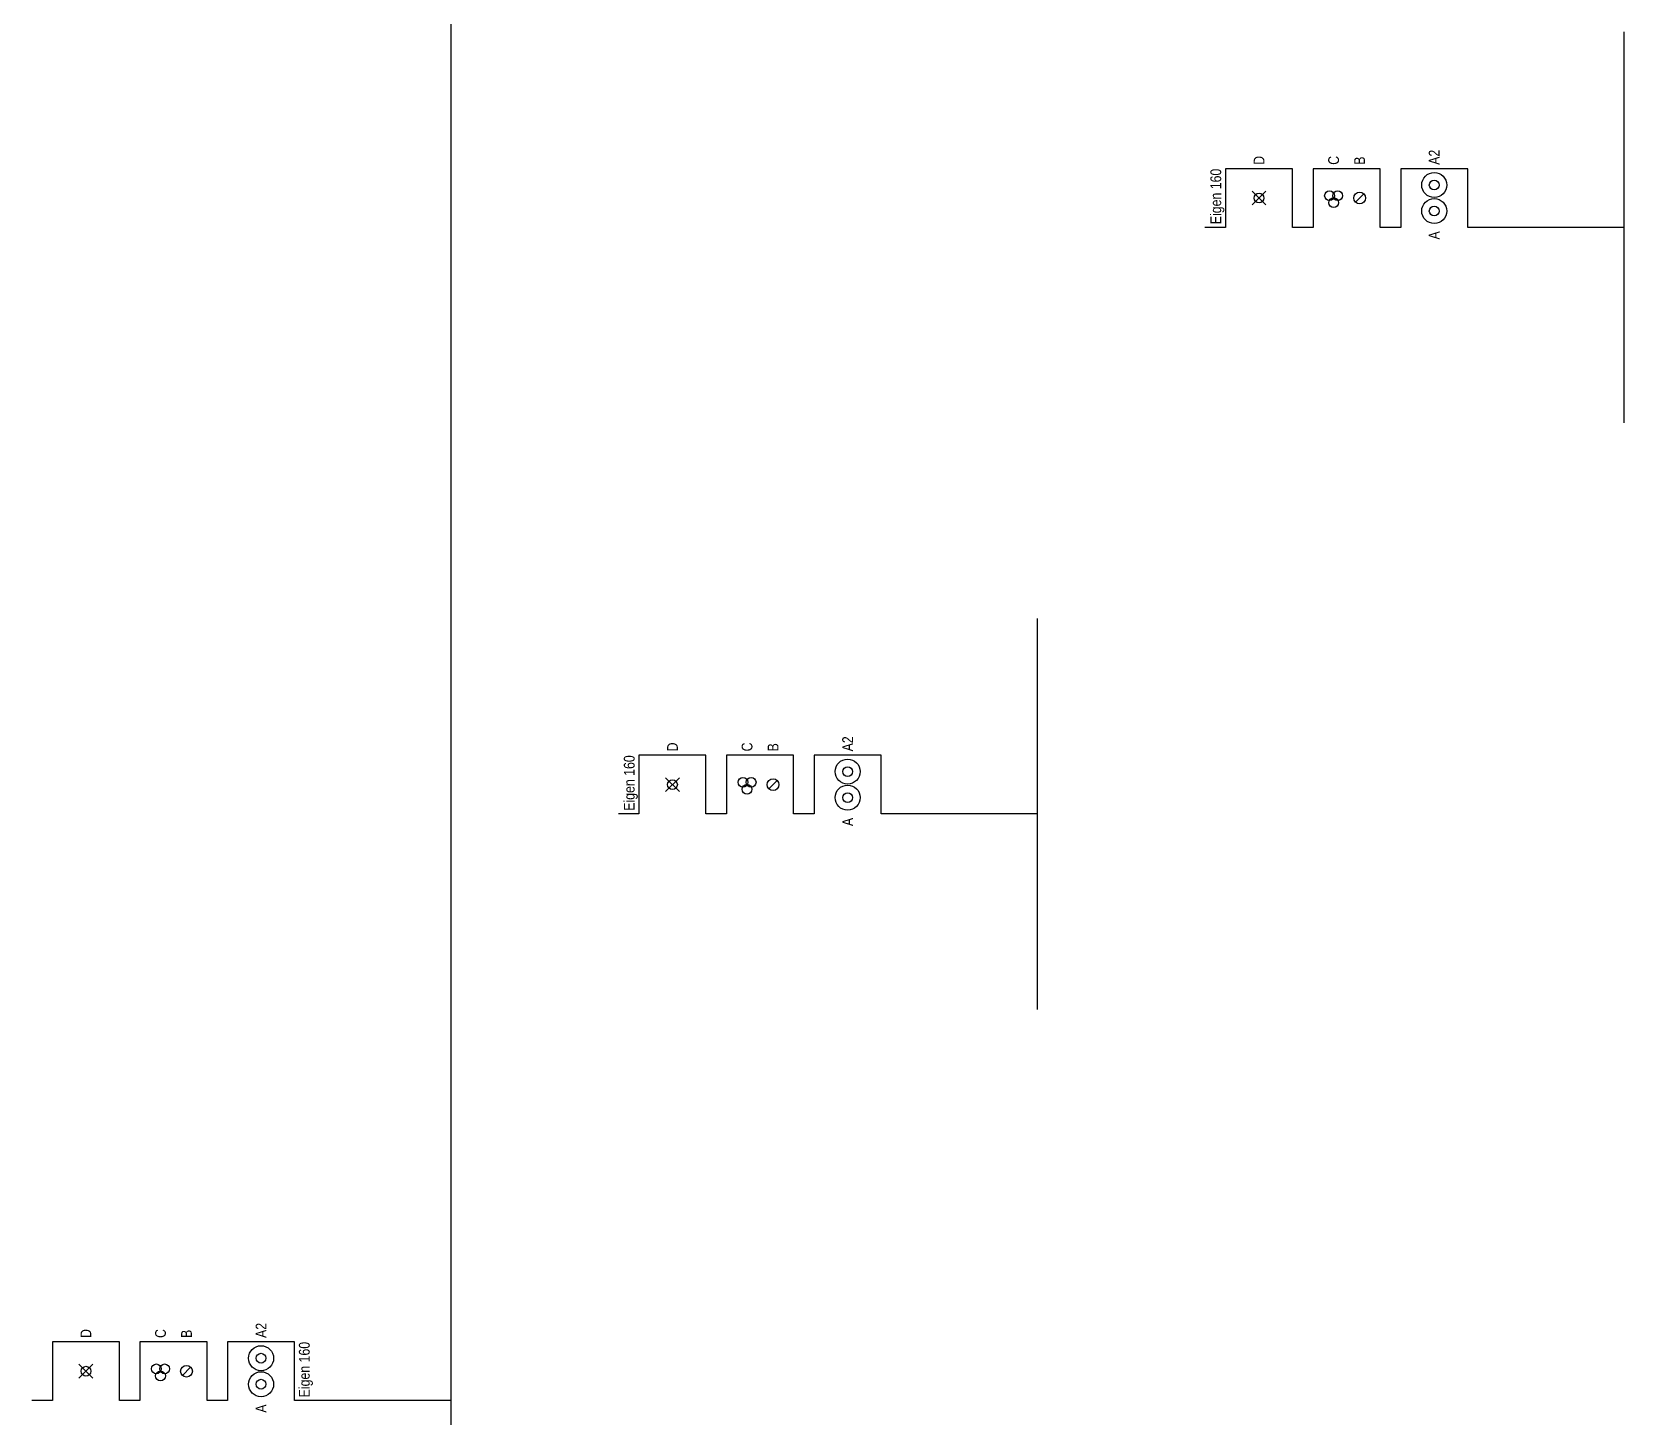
# Model space of a CAD drawing. Header units: millimetres. Extents: x -21 to 60, y -100 to 100.
# Drawn here: x -21.4 to 60, y -0.8 to 70 of the extents above; entities that cross this region are included whole.
import ezdxf
from ezdxf.enums import TextEntityAlignment as Align

# ---------------------------------------------------------------- set-up
doc = ezdxf.new("R2010")
doc.units = ezdxf.units.MM
doc.set_wipeout_variables(frame=1)
doc.linetypes.add('DASHDOT', pattern=[25.4, 12.7, -6.35, 0, -6.35])
for name, color, linetype in [('01-Te Rooien Kabel', 160, 'DASHDOT'), ('Aansluiting LS K01', 4, 'Continuous'), ('Aansluiting LS K10', 1, 'Continuous'), ('Aansluiting LS K12', 201, 'Continuous'), ('E_LV_CROSS_SECTION', 5, 'Continuous'), ('Mantelbuis', 6, 'Continuous')]:
    doc.layers.add(name, color=color, linetype=linetype)
doc.styles.add('TECHBASE_ARIAL_NOVA_LIGHT', font='ArialNova-Light.ttf')

# ---------------------------------------------------------------- blocks, each defined once
blk = doc.blocks.new('KabelGeul_20261014_114956_3')
blk.add_wipeout([(1.05, 0), (-4.48, 0), (-4.48, 3), (1.05, 3)]).dxf.layer = 'E_LV_CROSS_SECTION'
at = {"layer": 'Aansluiting LS K01', "linetype": 'Continuous'}
for centre in [(-1.715, 2.165), (-1.715, 0.835)]:
    blk.add_circle(centre, 0.25, dxfattribs=at)
for points in [[(-1.04, 3), (-1.04, 4.179), (-2.39, 4.179), (-2.39, 3)], [(0.871, -0.187), (0.871, 3.482), (0.121, 3.482), (0.121, -0.187)], [(-3.43, 0), (-8.96, 0), (-8.96, 3), (-3.43, 3)], [(-1.04, -0.85), (-1.04, 0), (-2.39, 0), (-2.39, -0.85)]]:
    blk.add_wipeout(points).dxf.layer = 'E_LV_CROSS_SECTION'
at = {"layer": 'Aansluiting LS K10', "linetype": 'Continuous'}
blk.add_line((-5.742, 1.288), (-5.318, 1.712), dxfattribs=at)
blk.add_circle((-5.53, 1.5), 0.3, dxfattribs=at)
at = {"layer": 'Aansluiting LS K12', "linetype": 'Continuous'}
for centre in [(-7.07, 1.62), (-6.65, 1.62), (-6.86, 1.26)]:
    blk.add_circle(centre, 0.25, dxfattribs=at)
at = {"layer": 'Mantelbuis', "linetype": 'Continuous'}
for centre in [(-1.715, 2.165), (-1.715, 0.835)]:
    blk.add_circle(centre, 0.64, dxfattribs=at)
at = {"layer": 'Aansluiting LS K01', "style": 'TECHBASE_ARIAL_NOVA_LIGHT'}
blk.add_attdef('ZIJDE2_04', text='', height=0.55, rotation=90, dxfattribs=at).set_placement((-1.715, 3.2), align=Align.MIDDLE_LEFT)
blk.add_attdef('KABEL_04', text='', height=0.55, rotation=90, dxfattribs=at).set_placement((-1.715, -0.2), align=Align.MIDDLE_RIGHT)
at = {"layer": 'E_LV_CROSS_SECTION', "style": 'TECHBASE_ARIAL_NOVA_LIGHT', "flags": 3}
for tag, p in [('TWEEZIJDIG_04', (-1.715, 3.2)), ('DUBBEL2_04', (-1.715, 3.2)), ('MANTEL_04', (-1.715, 3.2)), ('DUBBEL_04', (-1.715, 3.2)), ('TBTYPE_04', (-1.715, 3.2)), ('COMBI2_04', (-1.715, 3.2)), ('COMBI_04', (-1.715, 3.2)), ('DRIE2_04', (-1.715, 3.2)), ('VOLG_04', (-1.715, 3.2)), ('DRIE_04', (-1.715, 3.2)), ('TB_CODESWAP', (0, 0))]:
    blk.add_attdef(tag, text='', height=0.1, rotation=90, dxfattribs=at).set_placement(p, align=Align.MIDDLE_LEFT)
at = {"layer": 'Mantelbuis', "style": 'TECHBASE_ARIAL_NOVA_LIGHT'}
blk.add_attdef('MANTEL_SPEC', text='', height=0.55, rotation=90, dxfattribs=at).set_placement((0.496, 0.163), align=Align.MIDDLE_LEFT)
blk.add_wipeout([(-7.91, 0), (-13.44, 0), (-13.44, 3), (-7.91, 3)]).dxf.layer = 'E_LV_CROSS_SECTION'
at = {"layer": '01-Te Rooien Kabel', "linetype": 'DASHDOT'}
for p, q in [((-11.029, 1.146), (-10.321, 1.854)), ((-10.321, 1.146), (-11.029, 1.854))]:
    blk.add_line(p, q, dxfattribs=at)
at = {"layer": '01-Te Rooien Kabel', "linetype": 'Continuous'}
blk.add_circle((-10.675, 1.5), 0.25, dxfattribs=at)
for points in [[(-10, 3), (-10, 3.85), (-11.35, 3.85), (-11.35, 3)], [(-6.185, 3), (-6.185, 3.85), (-7.535, 3.85), (-7.535, 3)]]:
    blk.add_wipeout(points).dxf.layer = 'E_LV_CROSS_SECTION'
at = {"layer": 'E_LV_CROSS_SECTION'}
blk.add_lwpolyline([(-8.96, 0), (-8.96, 3), (-12.39, 3), (-12.39, 0), (-13.44, 0)], dxfattribs=at)
at = {"layer": '01-Te Rooien Kabel', "style": 'TECHBASE_ARIAL_NOVA_LIGHT'}
blk.add_attdef('KABEL_01', text='', height=0.55, rotation=90, dxfattribs=at).set_placement((-10.675, 3.2), align=Align.MIDDLE_LEFT)
at = {"layer": 'E_LV_CROSS_SECTION', "style": 'TECHBASE_ARIAL_NOVA_LIGHT', "flags": 3}
for tag, p in [('TWEEZIJDIG_01', (-10.675, 3.2)), ('TWEEZIJDIG_02', (-6.86, 3.2)), ('DUBBEL2_01', (-10.675, 3.2)), ('MANTEL_01', (-10.675, 3.2)), ('DUBBEL_01', (-10.675, 3.2)), ('TBTYPE_01', (-10.675, 3.2)), ('COMBI2_01', (-10.675, 3.2)), ('COMBI_01', (-10.675, 3.2)), ('DRIE2_01', (-10.675, 3.2)), ('VOLG_01', (-10.675, 3.2)), ('DRIE_01', (-10.675, 3.2)), ('DUBBEL2_02', (-6.86, 3.2)), ('MANTEL_02', (-6.86, 3.2)), ('DUBBEL_02', (-6.86, 3.2)), ('TBTYPE_02', (-6.86, 3.2)), ('COMBI2_02', (-6.86, 3.2)), ('COMBI_02', (-6.86, 3.2)), ('DRIE2_02', (-6.86, 3.2)), ('VOLG_02', (-6.86, 3.2)), ('DRIE_02', (-6.86, 3.2))]:
    blk.add_attdef(tag, text='', height=0.1, rotation=90, dxfattribs=at).set_placement(p, align=Align.MIDDLE_LEFT)
blk.add_wipeout([(-4.855, 3), (-4.855, 3.85), (-6.205, 3.85), (-6.205, 3)]).dxf.layer = 'E_LV_CROSS_SECTION'
at = {"layer": 'E_LV_CROSS_SECTION'}
for points in [[(-4.48, 0), (-4.48, 3), (-7.91, 3), (-7.91, 0), (-8.96, 0)], [(8, 0), (0, 0), (0, 3), (-3.43, 3), (-3.43, 0), (-4.48, 0)]]:
    blk.add_lwpolyline(points, dxfattribs=at)
at = {"layer": 'Aansluiting LS K10', "style": 'TECHBASE_ARIAL_NOVA_LIGHT'}
blk.add_attdef('KABEL_03', text='', height=0.55, rotation=90, dxfattribs=at).set_placement((-5.53, 3.2), align=Align.MIDDLE_LEFT)
at = {"layer": 'Aansluiting LS K12', "style": 'TECHBASE_ARIAL_NOVA_LIGHT'}
blk.add_attdef('KABEL_02', text='', height=0.55, rotation=90, dxfattribs=at).set_placement((-6.86, 3.2), align=Align.MIDDLE_LEFT)
at = {"layer": 'E_LV_CROSS_SECTION', "style": 'TECHBASE_ARIAL_NOVA_LIGHT', "flags": 3}
for tag in ['TWEEZIJDIG_03', 'DUBBEL2_03', 'MANTEL_03', 'DUBBEL_03', 'TBTYPE_03', 'COMBI2_03', 'COMBI_03', 'DRIE2_03', 'VOLG_03', 'DRIE_03']:
    blk.add_attdef(tag, text='', height=0.1, rotation=90, dxfattribs=at).set_placement((-5.53, 3.2), align=Align.MIDDLE_LEFT)
blk = doc.blocks.new('KabelGeul_20261014_114956_4')
blk.add_wipeout([(1.05, 0), (-4.48, 0), (-4.48, 3), (1.05, 3)]).dxf.layer = 'E_LV_CROSS_SECTION'
at = {"layer": 'Aansluiting LS K01', "linetype": 'Continuous'}
for centre in [(-1.715, 2.165), (-1.715, 0.835)]:
    blk.add_circle(centre, 0.25, dxfattribs=at)
at = {"layer": 'E_LV_CROSS_SECTION', "style": 'TECHBASE_ARIAL_NOVA_LIGHT', "flags": 3}
blk.add_attdef('TB_CODESWAP', text='', height=0.1, rotation=90, dxfattribs=at).set_placement((0, 0), align=Align.MIDDLE_LEFT)
for points in [[(-1.04, 3), (-1.04, 4.179), (-2.39, 4.179), (-2.39, 3)], [(-3.43, 0), (-8.96, 0), (-8.96, 3), (-3.43, 3)], [(-1.04, -0.85), (-1.04, 0), (-2.39, 0), (-2.39, -0.85)]]:
    blk.add_wipeout(points).dxf.layer = 'E_LV_CROSS_SECTION'
at = {"layer": 'Aansluiting LS K10', "linetype": 'Continuous'}
blk.add_line((-5.742, 1.288), (-5.318, 1.712), dxfattribs=at)
blk.add_circle((-5.53, 1.5), 0.3, dxfattribs=at)
at = {"layer": 'Aansluiting LS K12', "linetype": 'Continuous'}
for centre in [(-7.07, 1.62), (-6.65, 1.62), (-6.86, 1.26)]:
    blk.add_circle(centre, 0.25, dxfattribs=at)
at = {"layer": 'Mantelbuis', "linetype": 'Continuous'}
for centre in [(-1.715, 2.165), (-1.715, 0.835)]:
    blk.add_circle(centre, 0.64, dxfattribs=at)
at = {"layer": 'Aansluiting LS K01', "style": 'TECHBASE_ARIAL_NOVA_LIGHT'}
blk.add_attdef('ZIJDE2_04', text='', height=0.55, rotation=90, dxfattribs=at).set_placement((-1.715, 3.2), align=Align.MIDDLE_LEFT)
blk.add_attdef('KABEL_04', text='', height=0.55, rotation=90, dxfattribs=at).set_placement((-1.715, -0.2), align=Align.MIDDLE_RIGHT)
at = {"layer": 'E_LV_CROSS_SECTION', "style": 'TECHBASE_ARIAL_NOVA_LIGHT', "flags": 3}
for tag in ['TWEEZIJDIG_04', 'DUBBEL2_04', 'MANTEL_04', 'DUBBEL_04', 'TBTYPE_04', 'COMBI2_04', 'COMBI_04', 'DRIE2_04', 'VOLG_04', 'DRIE_04']:
    blk.add_attdef(tag, text='', height=0.1, rotation=90, dxfattribs=at).set_placement((-1.715, 3.2), align=Align.MIDDLE_LEFT)
blk.add_wipeout([(-7.91, 0), (-13.44, 0), (-13.44, 3), (-7.91, 3)]).dxf.layer = 'E_LV_CROSS_SECTION'
at = {"layer": '01-Te Rooien Kabel', "linetype": 'DASHDOT'}
for p, q in [((-11.029, 1.146), (-10.321, 1.854)), ((-10.321, 1.146), (-11.029, 1.854))]:
    blk.add_line(p, q, dxfattribs=at)
at = {"layer": '01-Te Rooien Kabel', "linetype": 'Continuous'}
blk.add_circle((-10.675, 1.5), 0.25, dxfattribs=at)
for points in [[(-12.511, -0.187), (-12.511, 3.482), (-13.261, 3.482), (-13.261, -0.187)], [(-10, 3), (-10, 3.85), (-11.35, 3.85), (-11.35, 3)], [(-6.185, 3), (-6.185, 3.85), (-7.535, 3.85), (-7.535, 3)]]:
    blk.add_wipeout(points).dxf.layer = 'E_LV_CROSS_SECTION'
at = {"layer": 'E_LV_CROSS_SECTION'}
blk.add_lwpolyline([(-8.96, 0), (-8.96, 3), (-12.39, 3), (-12.39, 0), (-13.44, 0)], dxfattribs=at)
at = {"layer": '01-Te Rooien Kabel', "style": 'TECHBASE_ARIAL_NOVA_LIGHT'}
blk.add_attdef('KABEL_01', text='', height=0.55, rotation=90, dxfattribs=at).set_placement((-10.675, 3.2), align=Align.MIDDLE_LEFT)
at = {"layer": 'E_LV_CROSS_SECTION', "style": 'TECHBASE_ARIAL_NOVA_LIGHT', "flags": 3}
for tag, p in [('TWEEZIJDIG_01', (-10.675, 3.2)), ('TWEEZIJDIG_02', (-6.86, 3.2)), ('DUBBEL2_01', (-10.675, 3.2)), ('MANTEL_01', (-10.675, 3.2)), ('DUBBEL_01', (-10.675, 3.2)), ('TBTYPE_01', (-10.675, 3.2)), ('COMBI2_01', (-10.675, 3.2)), ('COMBI_01', (-10.675, 3.2)), ('DRIE2_01', (-10.675, 3.2)), ('VOLG_01', (-10.675, 3.2)), ('DRIE_01', (-10.675, 3.2)), ('DUBBEL2_02', (-6.86, 3.2)), ('MANTEL_02', (-6.86, 3.2)), ('DUBBEL_02', (-6.86, 3.2)), ('TBTYPE_02', (-6.86, 3.2)), ('COMBI2_02', (-6.86, 3.2)), ('COMBI_02', (-6.86, 3.2)), ('DRIE2_02', (-6.86, 3.2)), ('VOLG_02', (-6.86, 3.2)), ('DRIE_02', (-6.86, 3.2))]:
    blk.add_attdef(tag, text='', height=0.1, rotation=90, dxfattribs=at).set_placement(p, align=Align.MIDDLE_LEFT)
at = {"layer": 'Mantelbuis', "style": 'TECHBASE_ARIAL_NOVA_LIGHT'}
blk.add_attdef('MANTEL_SPEC', text='', height=0.55, rotation=90, dxfattribs=at).set_placement((-12.886, 0.163), align=Align.MIDDLE_LEFT)
blk.add_wipeout([(-4.855, 3), (-4.855, 3.85), (-6.205, 3.85), (-6.205, 3)]).dxf.layer = 'E_LV_CROSS_SECTION'
at = {"layer": 'E_LV_CROSS_SECTION'}
for points in [[(-4.48, 0), (-4.48, 3), (-7.91, 3), (-7.91, 0), (-8.96, 0)], [(8, 0), (0, 0), (0, 3), (-3.43, 3), (-3.43, 0), (-4.48, 0)]]:
    blk.add_lwpolyline(points, dxfattribs=at)
at = {"layer": 'Aansluiting LS K10', "style": 'TECHBASE_ARIAL_NOVA_LIGHT'}
blk.add_attdef('KABEL_03', text='', height=0.55, rotation=90, dxfattribs=at).set_placement((-5.53, 3.2), align=Align.MIDDLE_LEFT)
at = {"layer": 'Aansluiting LS K12', "style": 'TECHBASE_ARIAL_NOVA_LIGHT'}
blk.add_attdef('KABEL_02', text='', height=0.55, rotation=90, dxfattribs=at).set_placement((-6.86, 3.2), align=Align.MIDDLE_LEFT)
at = {"layer": 'E_LV_CROSS_SECTION', "style": 'TECHBASE_ARIAL_NOVA_LIGHT', "flags": 3}
for tag in ['TWEEZIJDIG_03', 'DUBBEL2_03', 'MANTEL_03', 'DUBBEL_03', 'TBTYPE_03', 'COMBI2_03', 'COMBI_03', 'DRIE2_03', 'VOLG_03', 'DRIE_03']:
    blk.add_attdef(tag, text='', height=0.1, rotation=90, dxfattribs=at).set_placement((-5.53, 3.2), align=Align.MIDDLE_LEFT)
blk = doc.blocks.new('KabelGeul_20261014_114957_5')
blk.add_wipeout([(1.05, 0), (-4.48, 0), (-4.48, 3), (1.05, 3)]).dxf.layer = 'E_LV_CROSS_SECTION'
at = {"layer": 'Aansluiting LS K01', "linetype": 'Continuous'}
for centre in [(-1.715, 2.165), (-1.715, 0.835)]:
    blk.add_circle(centre, 0.25, dxfattribs=at)
at = {"layer": 'E_LV_CROSS_SECTION', "style": 'TECHBASE_ARIAL_NOVA_LIGHT', "flags": 3}
blk.add_attdef('TB_CODESWAP', text='', height=0.1, rotation=90, dxfattribs=at).set_placement((0, 0), align=Align.MIDDLE_LEFT)
for points in [[(-1.04, 3), (-1.04, 4.179), (-2.39, 4.179), (-2.39, 3)], [(-3.43, 0), (-8.96, 0), (-8.96, 3), (-3.43, 3)], [(-1.04, -0.85), (-1.04, 0), (-2.39, 0), (-2.39, -0.85)]]:
    blk.add_wipeout(points).dxf.layer = 'E_LV_CROSS_SECTION'
at = {"layer": 'Aansluiting LS K10', "linetype": 'Continuous'}
blk.add_line((-5.742, 1.288), (-5.318, 1.712), dxfattribs=at)
blk.add_circle((-5.53, 1.5), 0.3, dxfattribs=at)
at = {"layer": 'Aansluiting LS K12', "linetype": 'Continuous'}
for centre in [(-7.07, 1.62), (-6.65, 1.62), (-6.86, 1.26)]:
    blk.add_circle(centre, 0.25, dxfattribs=at)
at = {"layer": 'Mantelbuis', "linetype": 'Continuous'}
for centre in [(-1.715, 2.165), (-1.715, 0.835)]:
    blk.add_circle(centre, 0.64, dxfattribs=at)
at = {"layer": 'Aansluiting LS K01', "style": 'TECHBASE_ARIAL_NOVA_LIGHT'}
blk.add_attdef('ZIJDE2_04', text='', height=0.55, rotation=90, dxfattribs=at).set_placement((-1.715, 3.2), align=Align.MIDDLE_LEFT)
blk.add_attdef('KABEL_04', text='', height=0.55, rotation=90, dxfattribs=at).set_placement((-1.715, -0.2), align=Align.MIDDLE_RIGHT)
at = {"layer": 'E_LV_CROSS_SECTION', "style": 'TECHBASE_ARIAL_NOVA_LIGHT', "flags": 3}
for tag in ['TWEEZIJDIG_04', 'DUBBEL2_04', 'MANTEL_04', 'DUBBEL_04', 'TBTYPE_04', 'COMBI2_04', 'COMBI_04', 'DRIE2_04', 'VOLG_04', 'DRIE_04']:
    blk.add_attdef(tag, text='', height=0.1, rotation=90, dxfattribs=at).set_placement((-1.715, 3.2), align=Align.MIDDLE_LEFT)
blk.add_wipeout([(-7.91, 0), (-13.44, 0), (-13.44, 3), (-7.91, 3)]).dxf.layer = 'E_LV_CROSS_SECTION'
at = {"layer": '01-Te Rooien Kabel', "linetype": 'DASHDOT'}
for p, q in [((-11.029, 1.146), (-10.321, 1.854)), ((-10.321, 1.146), (-11.029, 1.854))]:
    blk.add_line(p, q, dxfattribs=at)
at = {"layer": '01-Te Rooien Kabel', "linetype": 'Continuous'}
blk.add_circle((-10.675, 1.5), 0.25, dxfattribs=at)
for points in [[(-12.511, -0.187), (-12.511, 3.482), (-13.261, 3.482), (-13.261, -0.187)], [(-10, 3), (-10, 3.85), (-11.35, 3.85), (-11.35, 3)], [(-6.185, 3), (-6.185, 3.85), (-7.535, 3.85), (-7.535, 3)]]:
    blk.add_wipeout(points).dxf.layer = 'E_LV_CROSS_SECTION'
at = {"layer": 'E_LV_CROSS_SECTION'}
blk.add_lwpolyline([(-8.96, 0), (-8.96, 3), (-12.39, 3), (-12.39, 0), (-13.44, 0)], dxfattribs=at)
at = {"layer": '01-Te Rooien Kabel', "style": 'TECHBASE_ARIAL_NOVA_LIGHT'}
blk.add_attdef('KABEL_01', text='', height=0.55, rotation=90, dxfattribs=at).set_placement((-10.675, 3.2), align=Align.MIDDLE_LEFT)
at = {"layer": 'E_LV_CROSS_SECTION', "style": 'TECHBASE_ARIAL_NOVA_LIGHT', "flags": 3}
for tag, p in [('TWEEZIJDIG_01', (-10.675, 3.2)), ('TWEEZIJDIG_02', (-6.86, 3.2)), ('DUBBEL2_01', (-10.675, 3.2)), ('MANTEL_01', (-10.675, 3.2)), ('DUBBEL_01', (-10.675, 3.2)), ('TBTYPE_01', (-10.675, 3.2)), ('COMBI2_01', (-10.675, 3.2)), ('COMBI_01', (-10.675, 3.2)), ('DRIE2_01', (-10.675, 3.2)), ('VOLG_01', (-10.675, 3.2)), ('DRIE_01', (-10.675, 3.2)), ('DUBBEL2_02', (-6.86, 3.2)), ('MANTEL_02', (-6.86, 3.2)), ('DUBBEL_02', (-6.86, 3.2)), ('TBTYPE_02', (-6.86, 3.2)), ('COMBI2_02', (-6.86, 3.2)), ('COMBI_02', (-6.86, 3.2)), ('DRIE2_02', (-6.86, 3.2)), ('VOLG_02', (-6.86, 3.2)), ('DRIE_02', (-6.86, 3.2))]:
    blk.add_attdef(tag, text='', height=0.1, rotation=90, dxfattribs=at).set_placement(p, align=Align.MIDDLE_LEFT)
at = {"layer": 'Mantelbuis', "style": 'TECHBASE_ARIAL_NOVA_LIGHT'}
blk.add_attdef('MANTEL_SPEC', text='', height=0.55, rotation=90, dxfattribs=at).set_placement((-12.886, 0.163), align=Align.MIDDLE_LEFT)
blk.add_wipeout([(-4.855, 3), (-4.855, 3.85), (-6.205, 3.85), (-6.205, 3)]).dxf.layer = 'E_LV_CROSS_SECTION'
at = {"layer": 'E_LV_CROSS_SECTION'}
for points in [[(-4.48, 0), (-4.48, 3), (-7.91, 3), (-7.91, 0), (-8.96, 0)], [(8, 0), (0, 0), (0, 3), (-3.43, 3), (-3.43, 0), (-4.48, 0)]]:
    blk.add_lwpolyline(points, dxfattribs=at)
at = {"layer": 'Aansluiting LS K10', "style": 'TECHBASE_ARIAL_NOVA_LIGHT'}
blk.add_attdef('KABEL_03', text='', height=0.55, rotation=90, dxfattribs=at).set_placement((-5.53, 3.2), align=Align.MIDDLE_LEFT)
at = {"layer": 'Aansluiting LS K12', "style": 'TECHBASE_ARIAL_NOVA_LIGHT'}
blk.add_attdef('KABEL_02', text='', height=0.55, rotation=90, dxfattribs=at).set_placement((-6.86, 3.2), align=Align.MIDDLE_LEFT)
at = {"layer": 'E_LV_CROSS_SECTION', "style": 'TECHBASE_ARIAL_NOVA_LIGHT', "flags": 3}
for tag in ['TWEEZIJDIG_03', 'DUBBEL2_03', 'MANTEL_03', 'DUBBEL_03', 'TBTYPE_03', 'COMBI2_03', 'COMBI_03', 'DRIE2_03', 'VOLG_03', 'DRIE_03']:
    blk.add_attdef(tag, text='', height=0.1, rotation=90, dxfattribs=at).set_placement((-5.53, 3.2), align=Align.MIDDLE_LEFT)

msp = doc.modelspace()

# ---------------------------------------------------------------- linework, layer by layer
for p, q in [((0, -100), (0, 100)), ((60, 50), (60, 70)), ((30, 20), (30, 40))]:
    msp.add_line(p, q)

# ---------------------------------------------------------------- next in the draw order: block references
for name, p in [('KabelGeul_20261014_114957_5', (52, 60)), ('KabelGeul_20261014_114956_4', (22, 30)), ('KabelGeul_20261014_114956_3', (-8, 0))]:
    msp.add_blockref(name, p).add_auto_attribs({'MANTEL_SPEC': 'Eigen 160', 'KABEL_01': 'D', 'KABEL_02': 'C', 'KABEL_03': 'B', 'KABEL_04': 'A', 'ZIJDE2_04': 'A2'})

doc.saveas('drawing.dxf')
